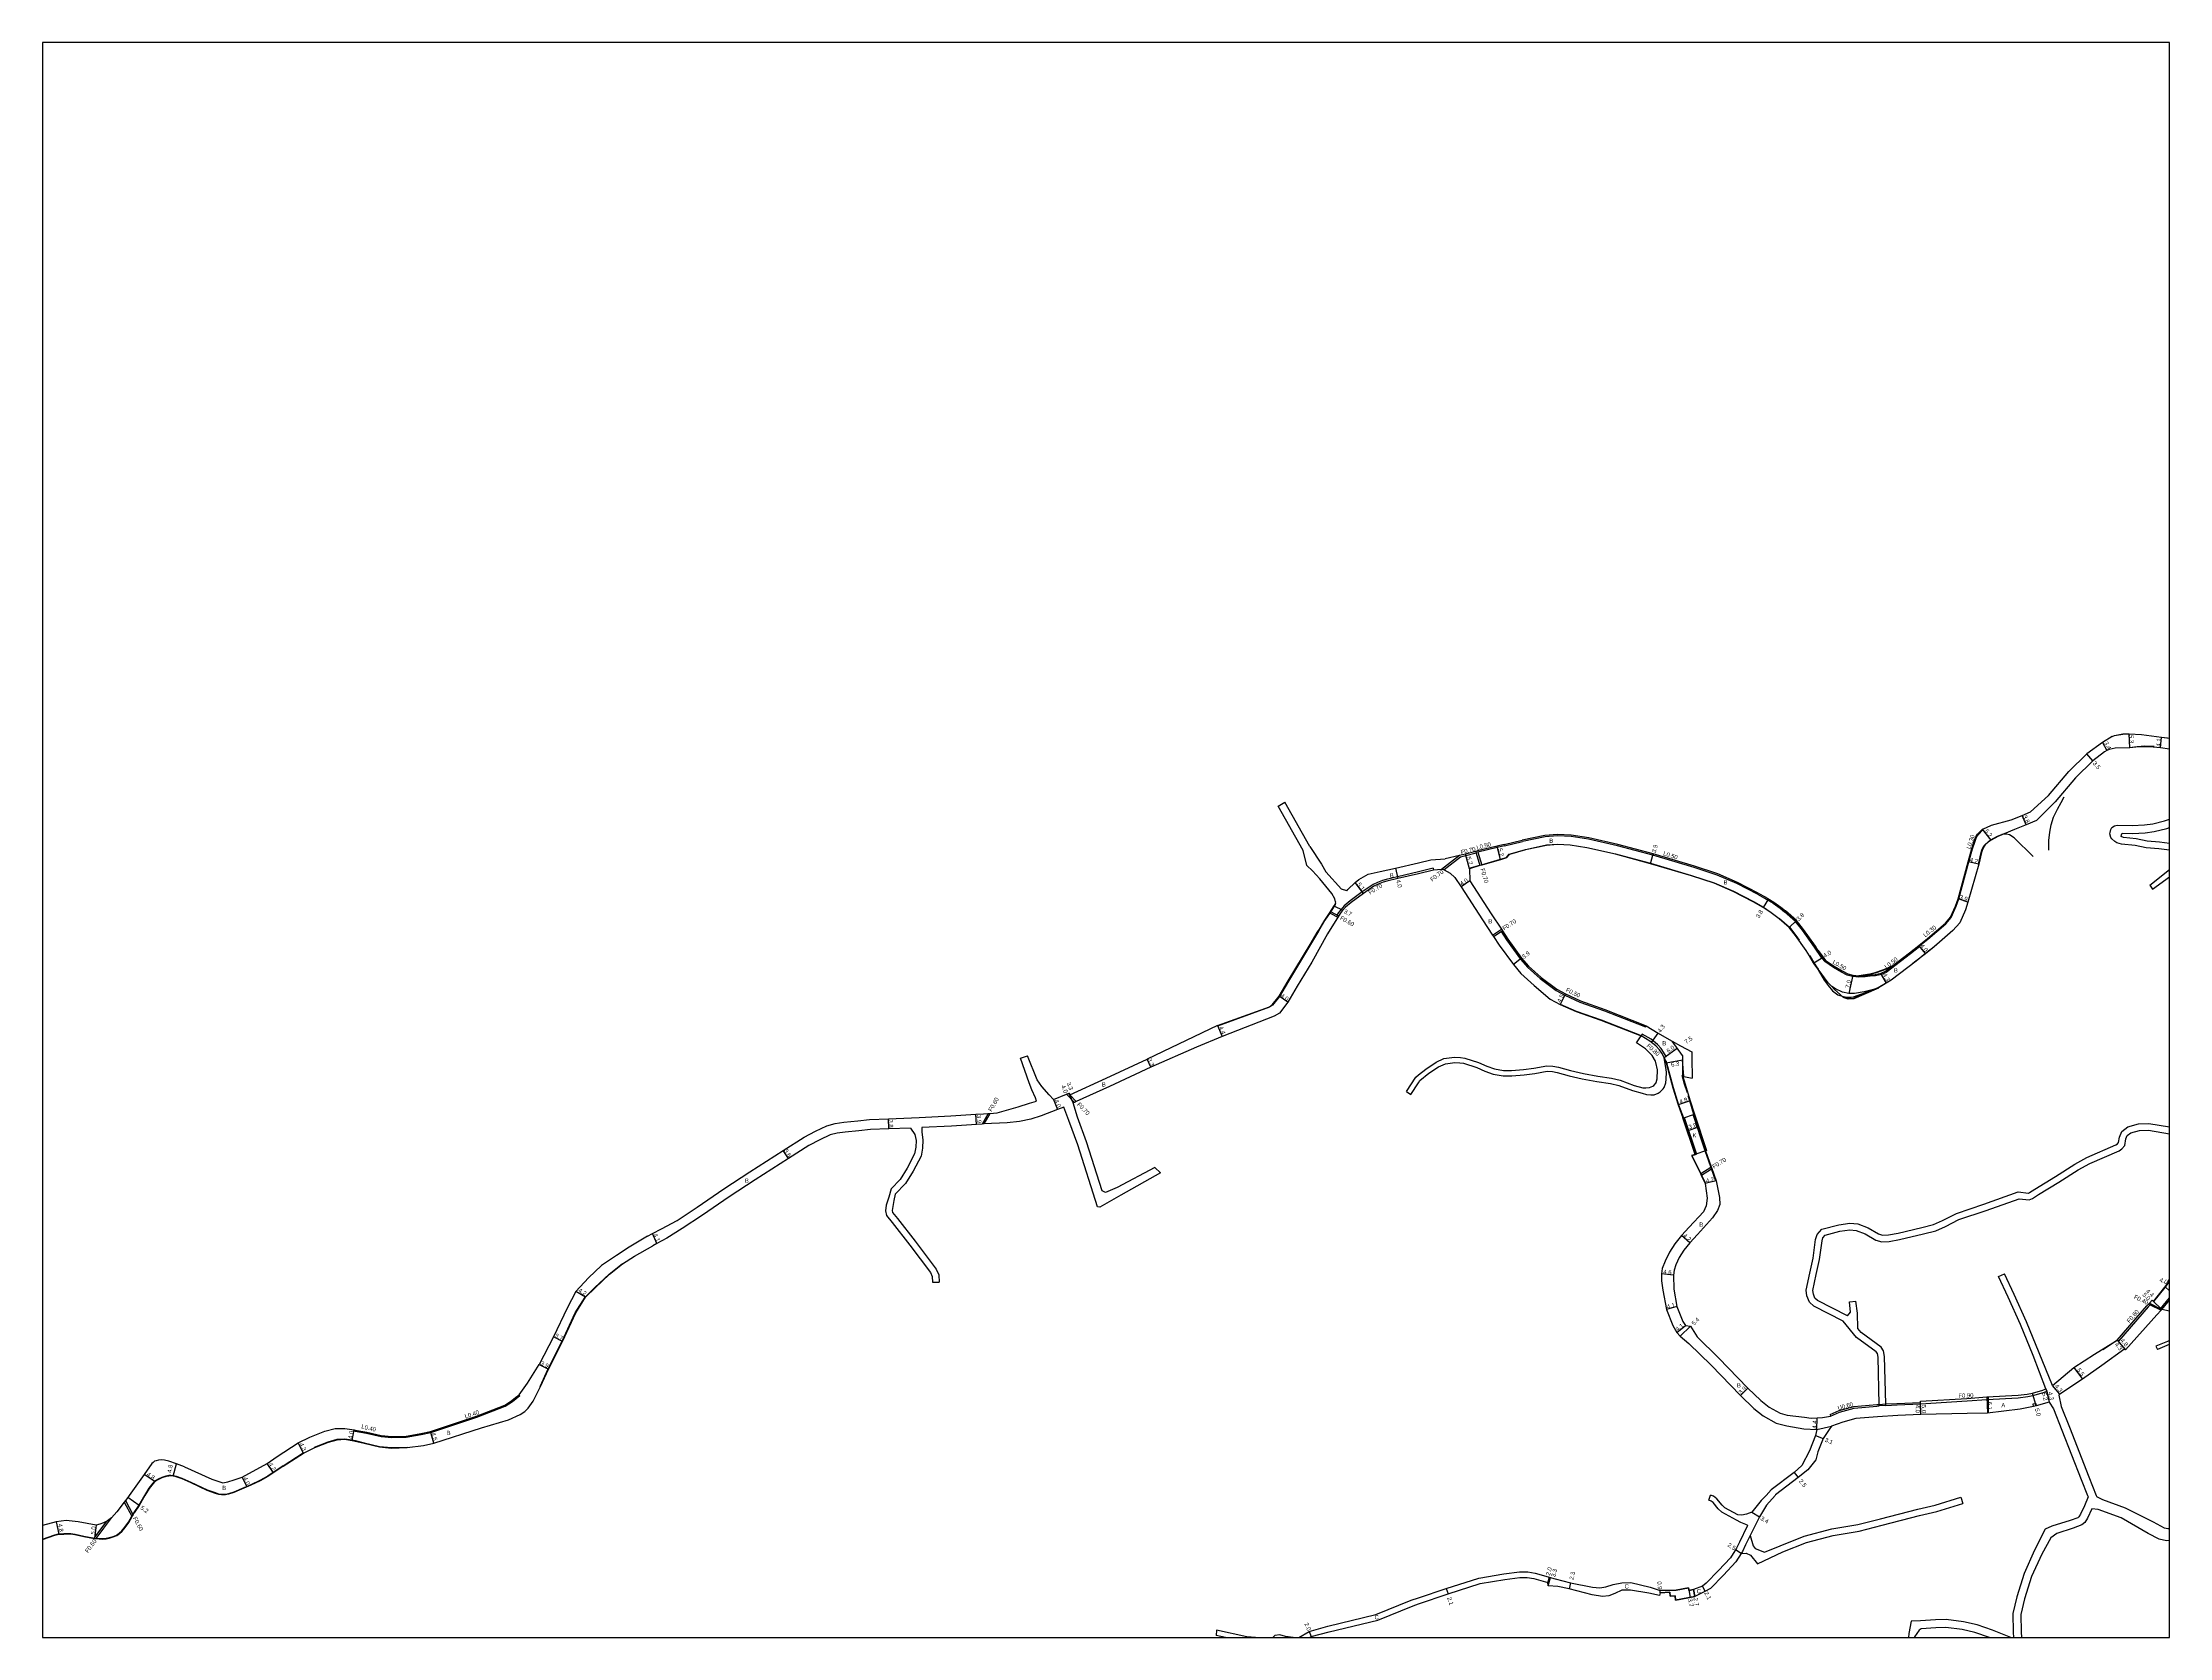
# Model space of a CAD drawing. Header units: metres. Extents: x -24000 to -21600, y -102000 to -99000.
# Drawn here: x -23200 to -22400, y -102000 to -101400 of the extents above; entities that cross this region are included whole.
import ezdxf

# ---------------------------------------------------------------- set-up
doc = ezdxf.new("R2010")
doc.units = ezdxf.units.M
doc.header["$LTSCALE"] = 2.5
for name, color, linetype in [('側溝・桝', 7, 'Continuous'), ('図郭', 7, 'Continuous'), ('幅員', 7, 'Continuous'), ('歩道・分離帯・安全施設', 7, 'Continuous'), ('舗装', 7, 'Continuous'), ('道路', 7, 'Continuous')]:
    doc.layers.add(name, color=color, linetype=linetype)
doc.styles.get("Standard").update_dxf_attribs({"font": ''})
doc.styles.get('Standard').set_extended_font_data('@MS PGothic')

msp = doc.modelspace()

# ---------------------------------------------------------------- linework, layer by layer
at = {"layer": '側溝・桝'}
for points in [[(-22494.02, -101739.86), (-22490.83, -101737.31), (-22484.06, -101731.48), (-22482.06, -101729.14), (-22480.22, -101724.95), (-22479.22, -101722.18), (-22475.49, -101708.26), (-22474.09, -101703.28), (-22473.26, -101700.78), (-22472.54, -101698.97), (-22471.99, -101698.02), (-22470.18, -101696.22), (-22470.36, -101695.97)], [(-22650.13, -101702.22), (-22652.81, -101702.86), (-22660.11, -101704.6)], [(-22650.13, -101702.22), (-22643.32, -101700.54)], [(-22554.91, -101720.4), (-22562.7, -101716.42), (-22570.1, -101713.21), (-22578.81, -101710.3), (-22594.3, -101705.65), (-22607.6, -101702.14), (-22618.53, -101699.72), (-22625.05, -101698.67), (-22630.18, -101698.41), (-22634.81, -101698.75), (-22643.32, -101700.54)], [(-22682.45, -101711.96), (-22690.33, -101713.84), (-22694.58, -101714.85), (-22695.99, -101715.24), (-22697.87, -101715.95), (-22699.55, -101716.7), (-22703.59, -101719.51), (-22708.22, -101722.94)], [(-22677, -101710.65), (-22682.45, -101711.96)], [(-22677, -101710.65), (-22676.83, -101711.34)], [(-22666.98, -101705.79), (-22673.81, -101711.14)], [(-22666.67, -101706.44), (-22672.79, -101711.23)], [(-22660.73, -101704.97), (-22660.76, -101704.97), (-22664.65, -101705.97), (-22666.67, -101706.44)], [(-22660.93, -101704.3), (-22660.73, -101704.97), (-22659.37, -101709.65)], [(-22660.25, -101704.12), (-22660.11, -101704.6), (-22658.7, -101709.46)], [(-22715.9, -101727.34), (-22715.66, -101727.47), (-22712.83, -101729.09)], [(-22715.58, -101726.83), (-22715.34, -101726.97), (-22712.79, -101728.42), (-22712.52, -101728.57)], [(-22708.22, -101722.94), (-22710.45, -101724.74), (-22711.69, -101726.24), (-22712.52, -101727.22), (-22713.13, -101728.23)], [(-22554.91, -101720.4), (-22552.26, -101721.84), (-22549.08, -101723.82), (-22546.46, -101725.64), (-22544.76, -101727.08)], [(-22530.67, -101744.57), (-22533.57, -101740.27), (-22537.99, -101733.96), (-22540.66, -101730.67), (-22544.76, -101727.08)], [(-22654.64, -101735.78), (-22651.29, -101733.59)], [(-22654.26, -101736.36), (-22651.33, -101734.45), (-22650.91, -101734.18)], [(-22651.33, -101734.45), (-22649.3, -101737.56), (-22644.05, -101744.77), (-22641.48, -101747.82), (-22636.67, -101752.06), (-22630.66, -101756.58), (-22627.4, -101758.35), (-22621.75, -101760.98), (-22612.52, -101764.27), (-22597.06, -101770.3), (-22596.84, -101769.85)], [(-22494.21, -101739.63), (-22494.02, -101739.86), (-22493.89, -101740.02), (-22497.44, -101742.85), (-22506.53, -101749.79), (-22508.33, -101750.6), (-22510.58, -101751.06), (-22512.53, -101751.27), (-22514.45, -101751.44), (-22516.87, -101751.57), (-22519.23, -101751.39), (-22521.19, -101750.82), (-22523.39, -101749.7), (-22526.42, -101747.94), (-22529.66, -101745.67)], [(-22590, -101781.8), (-22589.31, -101781.4), (-22590.25, -101779.82), (-22591.22, -101778.43), (-22592.62, -101776.88), (-22595, -101774.97), (-22598.36, -101773.03), (-22598.76, -101773.72)], [(-22590, -101781.8), (-22590.92, -101780.25), (-22591.85, -101778.93), (-22593.17, -101777.46), (-22595.46, -101775.63), (-22598.76, -101773.72)], [(-22814.87, -101795.63), (-22811.89, -101798.73)], [(-22813.65, -101795.88), (-22811.22, -101798.42)], [(-22844.35, -101802.88), (-22846.63, -101806.84)], [(-22843.64, -101802.84), (-22845.9, -101806.77)], [(-22576.45, -101825.5), (-22576.32, -101825.42), (-22572.52, -101823.04), (-22572.39, -101822.96)], [(-22576.14, -101826.13), (-22576.01, -101826.05), (-22572.28, -101823.72), (-22572.15, -101823.64)], [(-22407.27, -101874.88), (-22407.41, -101875.02), (-22408.03, -101875.68), (-22419.18, -101888.56), (-22419.63, -101888.17)], [(-22407.85, -101874.61), (-22407.27, -101874.88), (-22403.14, -101876.88)], [(-22407.56, -101874.3), (-22403.31, -101876.35), (-22402.85, -101876.57)], [(-22403.31, -101876.35), (-22400, -101872.27)], [(-22402.85, -101876.57), (-22400, -101873.06)], [(-23082.73, -101921.92), (-23082.8, -101922.31), (-23082.43, -101922.38), (-23078.11, -101923.17), (-23072.65, -101924.44), (-23068.62, -101924.83), (-23063.18, -101924.62), (-23057.59, -101923.65), (-23053.99, -101922.93), (-23036.7, -101917.15), (-23025.97, -101912.98), (-23023.21, -101911.24), (-23021.84, -101910.08), (-23020.45, -101909), (-23020.74, -101908.72)], [(-22506.65, -101912.17), (-22502.5, -101911.94), (-22493.65, -101911.55)], [(-22493.64, -101912.05), (-22476.13, -101911.01), (-22468.69, -101910.42), (-22456.85, -101909.8), (-22453.33, -101909.33), (-22451.34, -101909), (-22447.37, -101907.81), (-22446.13, -101907.3)], [(-22446.47, -101906.47), (-22446.13, -101907.3)], [(-22527.65, -101916.11), (-22524.27, -101914.67), (-22518.74, -101913.12), (-22510.12, -101912.36), (-22509.15, -101912.31)], [(-22527.65, -101916.11), (-22527.48, -101916.69)], [(-22509.15, -101912.31), (-22506.65, -101912.17)], [(-22506.64, -101912.77), (-22509.14, -101912.91)], [(-23169.25, -101949.06), (-23166.42, -101954.34), (-23166.31, -101954.53)], [(-23168.85, -101948.53), (-23166.05, -101953.76), (-23165.96, -101953.93)], [(-23180.59, -101962.72), (-23180.15, -101962.13), (-23175.79, -101956.28)], [(-23179.89, -101962.81), (-23179.46, -101962.22), (-23174.08, -101954.99)]]:
    msp.add_lwpolyline(points, dxfattribs=at)
at = {"layer": '側溝・桝', "flags": 128}
msp.add_lwpolyline([(-22530.67, -101744.57), (-22529.66, -101745.67)], dxfattribs=at)
at = {"layer": '側溝・桝'}
msp.add_lwpolyline([(-22450.16, -101912.92), (-22451.14, -101913.09), (-22451.3, -101912.11), (-22450.32, -101911.94)], close=True, dxfattribs=at)
at = {"layer": '図郭'}
msp.add_lwpolyline([(-23200, -102000), (-22400, -102000), (-22400, -101400), (-23200, -101400)], close=True, dxfattribs=at)
at = {"layer": '幅員'}
for points in [[(-22425.19, -101663.36), (-22423.55, -101666.33)], [(-22414.92, -101665.34), (-22415.19, -101660.05)], [(-22403.39, -101665.38), (-22402.94, -101661.3)], [(-22428.8, -101670.23), (-22431.07, -101667.57)], [(-22467.09, -101700.02), (-22470.36, -101695.97)], [(-22453.85, -101694.29), (-22455.44, -101690.84)], [(-22651.61, -101707.4), (-22652.93, -101702.37)], [(-22691.1, -101710.63), (-22690.17, -101714.52)], [(-22663.33, -101710.79), (-22664.81, -101705.29)], [(-22595.24, -101708.91), (-22594.16, -101705.17)], [(-22471.68, -101709.12), (-22475.77, -101708.18)], [(-22703.18, -101720.08), (-22706.28, -101716.02)], [(-22663.12, -101715.39), (-22666.47, -101717.59)], [(-22714.25, -101724.79), (-22710.91, -101726.39)], [(-22550.78, -101722.18), (-22552.77, -101725.41)], [(-22475.81, -101723.34), (-22479.51, -101722.09)], [(-22543.04, -101732.95), (-22540.3, -101730.32)], [(-22491.71, -101742.75), (-22494.21, -101739.63)], [(-22643.66, -101744.46), (-22646.73, -101746.86)], [(-22530.28, -101744.26), (-22533.71, -101746.33)], [(-22519.14, -101750.89), (-22520.65, -101757.73)], [(-22508.71, -101750.16), (-22506.56, -101753.86)], [(-22731.59, -101761.06), (-22734.9, -101758.81)], [(-22627.18, -101757.91), (-22629.23, -101761.91)], [(-22758.06, -101769.84), (-22756.36, -101773.9)], [(-22594.85, -101776.13), (-22592.35, -101772.63)], [(-22783.17, -101785.51), (-22784.54, -101782.5)], [(-22590, -101781.8), (-22585.17, -101778.25)], [(-22589.34, -101783.85), (-22583.14, -101782.74)], [(-22819.72, -101797.66), (-22818.25, -101801.38)], [(-22812.38, -101798.93), (-22813.92, -101795.24)], [(-22812.38, -101798.93), (-22813.65, -101795.88)], [(-22580.22, -101798.13), (-22584.78, -101799.65)], [(-22881.72, -101808.66), (-22881.86, -101804.86)], [(-22848.71, -101807.05), (-22848.98, -101803.16)], [(-22581.06, -101809.28), (-22577.45, -101808.08)], [(-22919.48, -101819.79), (-22921.44, -101816.76)], [(-22570.52, -101828.28), (-22574.61, -101829.24)], [(-22968.93, -101851.84), (-22970.59, -101848.09)], [(-22580.35, -101851.59), (-22583.52, -101848.84)], [(-22586.52, -101863.67), (-22591.1, -101863.25)], [(-22995.76, -101872.02), (-22999.37, -101869.87)], [(-22400, -101869.55), (-22401.67, -101868.13)], [(-22400.65, -101866.77), (-22400, -101867.01)], [(-22585.25, -101875.5), (-22589.19, -101876.64)], [(-22402.85, -101876.57), (-22406.48, -101873.13)], [(-22406.04, -101873.55), (-22402.85, -101876.57)], [(-23004.44, -101888.6), (-23007.75, -101886.95)], [(-22585.26, -101885.26), (-22582.08, -101882.68)], [(-22584.05, -101886.64), (-22580.15, -101882.9)], [(-22419.63, -101888.17), (-22416.51, -101891.82)], [(-22419.63, -101888.17), (-22416.84, -101891.44)], [(-23013.23, -101897.29), (-23009.73, -101899.02)], [(-22435.93, -101898.44), (-22432.69, -101902.89)], [(-22561.3, -101908.97), (-22558.55, -101906.21)], [(-22493.53, -101916.15), (-22493.67, -101911.15)], [(-22468.75, -101909.52), (-22468.49, -101915.61)], [(-22450.16, -101912.92), (-22451.55, -101908.12)], [(-22446.47, -101906.47), (-22445.22, -101911.51)], [(-22446.13, -101907.3), (-22445.22, -101911.51)], [(-22441.2, -101908.47), (-22443.95, -101905.16)], [(-22532.66, -101921.81), (-22532.48, -101917.41)], [(-22493.53, -101916.15), (-22493.64, -101912.15)], [(-23101.87, -101930.66), (-23103.81, -101926.83)], [(-23083.51, -101925.84), (-23082.73, -101921.92)], [(-23052.88, -101926.87), (-23054.09, -101922.54)], [(-22533.17, -101924.05), (-22530.29, -101925.19)], [(-23150.89, -101939.29), (-23149.65, -101934.65)], [(-23113.18, -101938.03), (-23115.46, -101934.5)], [(-23157.75, -101941.37), (-23161.72, -101938.67)], [(-23124.87, -101939.74), (-23123.15, -101943.36)], [(-22541.21, -101937.96), (-22539.62, -101939.88)], [(-23163.67, -101950.3), (-23167.98, -101947.38)], [(-23194.82, -101956.44), (-23193.92, -101961.15)], [(-23179.89, -101957.78), (-23180.4, -101962.75)], [(-22557.14, -101952.92), (-22554.2, -101954.63)], [(-22561.13, -101968.41), (-22563.22, -101967.04)], [(-22672.02, -101981.56), (-22671.36, -101983.56)], [(-22633.8, -101979.28), (-22633.23, -101977.33)], [(-22633.71, -101980.63), (-22632.78, -101977.46)], [(-22625.26, -101979.49), (-22625.77, -101981.73)], [(-22591.51, -101983.23), (-22591.58, -101982.33)], [(-22580.96, -101981.34), (-22580.28, -101984.98)], [(-22578.52, -101984.65), (-22579.01, -101981.99)], [(-22575.69, -101980.76), (-22574.71, -101982.61)], [(-22723.54, -101997.8), (-22722.77, -101999.64)]]:
    msp.add_lwpolyline(points, dxfattribs=at)
at = {"layer": '歩道・分離帯・安全施設'}
for points in [[(-22400.68, -101661.72), (-22402.96, -101661.45), (-22410.49, -101660.42), (-22415.19, -101660.2), (-22417.51, -101660.25), (-22420.68, -101660.85)], [(-22415, -101665.17), (-22412.09, -101664.77), (-22409.27, -101664.63), (-22406.89, -101664.66), (-22405.81, -101664.73)], [(-22445.32, -101703.82), (-22445.33, -101700.19), (-22444.99, -101697.1), (-22444.44, -101694.28), (-22443.58, -101691.35), (-22442.15, -101688.41), (-22440.79, -101685.86), (-22439.62, -101683.79)], [(-22663.37, -101710.65), (-22659.42, -101709.51), (-22658.74, -101709.31), (-22651.64, -101707.26), (-22649.4, -101706.61), (-22648.3, -101705.32), (-22642.2, -101703.52), (-22634.37, -101701.88), (-22630.14, -101701.57), (-22625.37, -101701.81), (-22619.13, -101702.81), (-22608.35, -101705.21), (-22595.2, -101708.77), (-22579.76, -101713.3), (-22571.22, -101716.16), (-22564.04, -101719.27), (-22556.46, -101723.14), (-22552.69, -101725.28), (-22549.77, -101727.27)], [(-22471.83, -101709.09), (-22470.83, -101704.72), (-22470.57, -101703.88), (-22469.85, -101702.25), (-22469.48, -101701.77), (-22468.1, -101700.52), (-22467.17, -101699.89), (-22464.67, -101698.56), (-22463.11, -101697.91)], [(-22451.26, -101706.16), (-22458.47, -101699.16), (-22460.14, -101698.1), (-22461.32, -101697.79), (-22462.58, -101697.82), (-22463.11, -101697.91)], [(-22713.71, -101723.77), (-22713.84, -101724.28), (-22714.12, -101724.87), (-22715.92, -101727.64), (-22717.66, -101730.22), (-22720.12, -101734.27)], [(-22720.12, -101734.27), (-22723.08, -101739.35), (-22731.39, -101753.05), (-22734.78, -101758.9), (-22737.36, -101762.17)], [(-22546.72, -101729.55), (-22542.93, -101732.85), (-22540.5, -101735.87), (-22539.23, -101737.63)], [(-22535.31, -101743.48), (-22533.34, -101746.71), (-22531.28, -101750.34), (-22529.88, -101752.67), (-22528.37, -101754.69), (-22526.76, -101756.79), (-22524.69, -101758.23), (-22522.78, -101758.91), (-22521.04, -101759.12), (-22519.75, -101759.16), (-22518.88, -101758.97), (-22517.15, -101758.41), (-22512.36, -101756.6), (-22509.55, -101755.43)], [(-22496.54, -101746.37), (-22495.38, -101745.49), (-22491.8, -101742.64), (-22488.56, -101740.05), (-22487.3, -101738.96)], [(-22509.55, -101755.43), (-22504.73, -101752.62)], [(-22737.36, -101762.17), (-22738.46, -101762.84), (-22758, -101769.98)], [(-22629.16, -101761.78), (-22623.14, -101764.36), (-22613.8, -101767.69), (-22598.69, -101773.59)], [(-22589.49, -101782.91), (-22589.2, -101783.81), (-22586.69, -101793.13), (-22584.64, -101799.6), (-22582.84, -101804.53)], [(-22581.32, -101795.17), (-22582.37, -101791.87), (-22583.28, -101788.6)], [(-22578.86, -101803.21), (-22580.36, -101798.18), (-22580.99, -101796.22)], [(-22582.51, -101804.42), (-22577.92, -101818.23)], [(-22574.65, -101816.98), (-22579.19, -101803.32)], [(-22577.92, -101818.23), (-22578.4, -101818.39), (-22579.59, -101818.79), (-22576.32, -101825.42), (-22576.31, -101825.44), (-22576.01, -101826.05), (-22576, -101826.07), (-22574.46, -101829.19), (-22574.46, -101829.2)], [(-22570.66, -101828.31), (-22572.28, -101823.72), (-22572.29, -101823.69), (-22572.52, -101823.04), (-22572.53, -101823.01), (-22574.65, -101816.98)], [(-23012.79, -101905.55), (-23009.87, -101898.95), (-23004.57, -101888.53), (-22999.6, -101877.83), (-22995.87, -101871.92), (-22992.24, -101868.4), (-22986.83, -101863.28), (-22981.9, -101859.3)], [(-22405.93, -101873.64), (-22401.63, -101868.32), (-22400.52, -101866.84), (-22400.19, -101865.96)], [(-22419.87, -101888.46), (-22425.07, -101891.77)], [(-23097.7, -101928.38), (-23092.52, -101926.38), (-23089.23, -101925.45), (-23086.41, -101925.26), (-23083.48, -101925.69), (-23082.43, -101925.96), (-23079, -101926.82), (-23073.25, -101928.15), (-23068.73, -101928.59), (-23062.91, -101928.36)], [(-23109.52, -101935.44), (-23115.32, -101939.26), (-23118.25, -101940.98), (-23121.71, -101942.56), (-23125.22, -101944.09), (-23128.04, -101945.35), (-23130.11, -101946.01), (-23131.15, -101946.22), (-23132.64, -101946.23), (-23133.7, -101946.03), (-23134.92, -101945.65), (-23137.98, -101944.54), (-23144.04, -101941.72), (-23147.48, -101940.16), (-23149.64, -101939.43), (-23150.87, -101939.14), (-23151.72, -101939.1), (-23152.53, -101939.13), (-23153.6, -101939.27), (-23155.19, -101939.83), (-23156.45, -101940.47), (-23157.85, -101941.25), (-23158.49, -101942.01), (-23159.99, -101943.81), (-23161.67, -101946.63), (-23163.8, -101950.22), (-23165.6, -101953.03)], [(-23109.52, -101935.44), (-23101.93, -101930.53)], [(-23195.39, -101961.37), (-23193.94, -101961), (-23192, -101960.94), (-23190.51, -101960.85), (-23189.38, -101960.92), (-23187.77, -101961.15), (-23184.47, -101961.83), (-23180.38, -101962.6), (-23178.75, -101962.78), (-23177.34, -101962.81), (-23176.11, -101962.7), (-23174.93, -101962.44), (-23173.43, -101962.01), (-23172.18, -101961.46), (-23171.18, -101960.79), (-23170.2, -101959.86), (-23169.09, -101958.52), (-23167.72, -101956.64), (-23165.6, -101953.03)], [(-23200, -101963.01), (-23195.39, -101961.37)]]:
    msp.add_lwpolyline(points, dxfattribs=at)
at = {"layer": '舗装'}
for points in [[(-22468.19, -101909.49), (-22468.16, -101915.57)], [(-22532.66, -101921.81), (-22527.12, -101920.5)], [(-22557.7, -101961.59), (-22559.44, -101965.19), (-22560.63, -101967.63), (-22561.13, -101968.41)]]:
    msp.add_lwpolyline(points, dxfattribs=at)
at = {"layer": '道路'}
for points in [[(-22421.57, -101661.09), (-22425.19, -101663.36), (-22431.07, -101667.57)], [(-22421.57, -101661.09), (-22420.73, -101660.71), (-22417.54, -101660.11), (-22415.19, -101660.05), (-22410.47, -101660.27), (-22402.94, -101661.3), (-22400, -101661.71)], [(-22428.8, -101670.23), (-22435.29, -101676.56), (-22442.96, -101685.61), (-22450.03, -101692.62), (-22453.85, -101694.29), (-22458.24, -101696.04), (-22464.6, -101698.69), (-22467.09, -101700.02), (-22468.01, -101700.64), (-22469.37, -101701.87), (-22469.72, -101702.32), (-22470.43, -101703.93), (-22470.69, -101704.76), (-22471.68, -101709.12), (-22475.81, -101723.34), (-22476.75, -101726.26), (-22478.9, -101731.13), (-22481.43, -101734.1), (-22488.46, -101740.16), (-22491.71, -101742.75), (-22495.29, -101745.61), (-22504.64, -101752.74), (-22509.49, -101755.57), (-22511.38, -101756.22), (-22514.81, -101757.07), (-22518.48, -101757.73), (-22520.65, -101757.73), (-22523, -101757.22), (-22525.61, -101756), (-22526.99, -101755.13), (-22528.37, -101753.75), (-22532.16, -101748.56)], [(-22529.33, -101745.29), (-22526.15, -101747.52), (-22523.15, -101749.26), (-22521, -101750.35), (-22519.14, -101750.89), (-22516.87, -101751.07), (-22514.48, -101750.94), (-22512.58, -101750.78), (-22510.66, -101750.56), (-22508.48, -101750.12), (-22506.79, -101749.35), (-22497.75, -101742.46), (-22494.21, -101739.63), (-22491.02, -101737.08), (-22484.27, -101731.27), (-22482.32, -101728.98), (-22480.5, -101724.83), (-22479.51, -101722.09), (-22475.77, -101708.18), (-22474.38, -101703.19), (-22473.54, -101700.68), (-22472.81, -101698.84), (-22472.23, -101697.84), (-22470.36, -101695.97), (-22468.83, -101695.27), (-22466.98, -101694.48), (-22459.5, -101692.36), (-22455.44, -101690.84), (-22452.28, -101689.36), (-22445.54, -101683.23), (-22437.86, -101674.18), (-22431.07, -101667.57)], [(-22420.41, -101665.5), (-22422.64, -101665.97), (-22423.55, -101666.33), (-22424.49, -101666.82), (-22428.8, -101670.23)], [(-22400, -101665.88), (-22403.39, -101665.38), (-22406.15, -101665.07), (-22408.27, -101664.91), (-22412.62, -101665.07), (-22414.92, -101665.34), (-22420.41, -101665.5)], [(-22735.29, -101687.23), (-22732.74, -101685.8)], [(-22725.87, -101703.92), (-22735.29, -101687.23)], [(-22723.32, -101702.5), (-22732.74, -101685.8)], [(-22400, -101703.84), (-22403.97, -101703.27), (-22408.79, -101702.89), (-22412.87, -101702.04), (-22418, -101701.57), (-22419.76, -101701.05), (-22420.61, -101700.6), (-22421.73, -101699.58), (-22422.03, -101699.1), (-22422.37, -101697.63), (-22422.35, -101697.2), (-22422.09, -101696), (-22421.66, -101695.3), (-22420.63, -101694.68), (-22419.69, -101694.44), (-22413.97, -101694.59), (-22409.41, -101694.31), (-22406.29, -101693.9), (-22401.82, -101692.78), (-22400, -101692.14)], [(-22400, -101701.31), (-22403.69, -101700.79), (-22408.44, -101700.41), (-22412.5, -101699.57), (-22417.25, -101699.12), (-22418.13, -101698.64), (-22418.06, -101698.1), (-22417.78, -101697.49), (-22413.92, -101697.59), (-22409.12, -101697.29), (-22405.72, -101696.85), (-22400.96, -101695.66), (-22400, -101695.32)], [(-22713.73, -101723.26), (-22713.97, -101722.17), (-22715.01, -101720.14), (-22719.57, -101714.63), (-22722.33, -101711.58), (-22724.43, -101709.55), (-22725.87, -101703.92)], [(-22723.32, -101702.5), (-22718.95, -101709.06), (-22717.34, -101711.96), (-22711.44, -101718.44)], [(-22650.24, -101701.73), (-22652.93, -101702.37), (-22660.25, -101704.12), (-22660.93, -101704.3), (-22664.81, -101705.29), (-22666.98, -101705.79), (-22672.43, -101707.05)], [(-22535.35, -101743.61), (-22536.59, -101741.56), (-22540.62, -101735.96), (-22543.04, -101732.95), (-22546.81, -101729.66), (-22549.85, -101727.4), (-22552.77, -101725.41), (-22556.54, -101723.27), (-22564.11, -101719.41), (-22571.28, -101716.3), (-22579.81, -101713.45), (-22595.24, -101708.91), (-22608.38, -101705.35), (-22619.15, -101702.96), (-22625.39, -101701.96), (-22630.14, -101701.72), (-22634.35, -101702.03), (-22642.17, -101703.67), (-22648.22, -101705.46), (-22649.31, -101706.74), (-22651.61, -101707.4), (-22658.7, -101709.46), (-22659.37, -101709.65), (-22663.33, -101710.79)], [(-22650.24, -101701.73), (-22643.42, -101700.05)], [(-22554.68, -101719.96), (-22562.49, -101715.97), (-22569.92, -101712.74), (-22578.66, -101709.82), (-22594.16, -101705.17), (-22607.48, -101701.66), (-22618.44, -101699.23), (-22624.99, -101698.18), (-22630.18, -101697.91), (-22634.88, -101698.26), (-22643.42, -101700.05)], [(-22709.42, -101719.12), (-22709.03, -101718.67), (-22706.28, -101716.02), (-22704.93, -101714.83), (-22701.43, -101712.91), (-22696.88, -101711.83), (-22691.1, -101710.63), (-22682.45, -101708.56)], [(-22682.45, -101708.56), (-22677.85, -101707.47), (-22672.43, -101707.05)], [(-22676.83, -101711.34), (-22682.45, -101712.68)], [(-22673.06, -101711.09), (-22673.3, -101711.11), (-22673.81, -101711.14), (-22676.83, -101711.34)], [(-22673.06, -101711.09), (-22672.79, -101711.23), (-22670.5, -101712.44), (-22668.75, -101714.15), (-22666.47, -101717.59), (-22658.42, -101729.99), (-22654.64, -101735.78), (-22654.26, -101736.36), (-22652.18, -101739.55), (-22646.73, -101746.86), (-22643.98, -101750.28), (-22638.93, -101754.73), (-22632.93, -101759.87), (-22629.23, -101761.91), (-22623.19, -101764.5), (-22613.85, -101767.83), (-22598.76, -101773.72)], [(-22663.33, -101710.79), (-22663.12, -101715.39)], [(-22407.44, -101716.94), (-22400, -101711.06)], [(-22709.42, -101719.12), (-22711.44, -101718.44)], [(-22682.45, -101712.68), (-22690.17, -101714.52), (-22694.4, -101715.53), (-22695.78, -101715.91), (-22697.61, -101716.6), (-22699.2, -101717.31), (-22703.18, -101720.08), (-22707.8, -101723.49)], [(-22663.12, -101715.39), (-22655.11, -101727.74), (-22651.29, -101733.59), (-22650.91, -101734.18), (-22648.89, -101737.27), (-22643.66, -101744.46), (-22641.12, -101747.47), (-22636.35, -101751.67), (-22630.39, -101756.16), (-22627.18, -101757.91), (-22621.56, -101760.52), (-22612.34, -101763.8), (-22596.84, -101769.85), (-22592.35, -101772.63)], [(-22554.68, -101719.96), (-22552.01, -101721.41), (-22548.8, -101723.4), (-22546.15, -101725.24), (-22544.43, -101726.7)], [(-22407.44, -101716.94), (-22406.36, -101718.51)], [(-22406.36, -101718.51), (-22400, -101713.85)], [(-22707.8, -101723.49), (-22709.95, -101725.24), (-22711.16, -101726.69), (-22711.95, -101727.63), (-22716.64, -101735.34), (-22722.59, -101745.96)], [(-22713.73, -101723.26), (-22713.98, -101724.23), (-22714.25, -101724.79), (-22716.04, -101727.55), (-22717.79, -101730.14), (-22720.25, -101734.19)], [(-22532.21, -101741.4), (-22533.15, -101739.99), (-22537.59, -101733.66), (-22540.3, -101730.32), (-22544.43, -101726.7)], [(-22758.06, -101769.84), (-22738.53, -101762.7), (-22737.46, -101762.05), (-22734.9, -101758.81), (-22731.52, -101752.97), (-22723.21, -101739.27), (-22720.25, -101734.19)], [(-22532.16, -101748.56), (-22533.33, -101746.96), (-22535.35, -101743.61)], [(-22530.28, -101744.26), (-22532.21, -101741.4)], [(-22722.59, -101745.96), (-22728.09, -101755.02), (-22731.59, -101761.06), (-22734.76, -101765.09), (-22736.76, -101766.31), (-22756.36, -101773.9), (-22765.94, -101777.91), (-22783.17, -101785.51), (-22798.69, -101792.67), (-22811.22, -101798.42), (-22811.89, -101798.73), (-22812.38, -101798.93)], [(-22758.06, -101769.84), (-22784.54, -101782.5)], [(-22682.45, -101788.36), (-22679.75, -101786.15), (-22675.86, -101783.52), (-22672.87, -101782.26), (-22668.93, -101781.7), (-22666.72, -101781.81), (-22665.06, -101782.04), (-22659.88, -101783.74), (-22656.77, -101785.06), (-22653.9, -101786.13), (-22650.44, -101786.74), (-22647.42, -101786.71), (-22642.91, -101786.36), (-22639.06, -101785.81), (-22634.21, -101784.94), (-22631.91, -101785.05), (-22629.75, -101785.5), (-22625.3, -101786.74), (-22620.46, -101787.88), (-22614.99, -101788.83), (-22609.87, -101789.64), (-22606.56, -101790.38), (-22601.3, -101792.35), (-22598.04, -101793.28), (-22596.99, -101793.24), (-22595.59, -101793.06), (-22594.3, -101792.62), (-22593.96, -101792.4), (-22593.07, -101791.33), (-22593.04, -101791.26), (-22592.66, -101789.86), (-22592.64, -101789.72), (-22592.61, -101786.6), (-22592.62, -101786.5), (-22593.18, -101783.7), (-22593.36, -101783.18), (-22594.54, -101781.01), (-22597.07, -101778.59), (-22600.5, -101776.35), (-22598.76, -101773.72)], [(-22592.35, -101772.63), (-22588.12, -101775.09), (-22587.05, -101775.68)], [(-22583.14, -101781.02), (-22587.05, -101775.68)], [(-22587.05, -101775.68), (-22583.92, -101777.41)], [(-22832.18, -101782.09), (-22829.58, -101781.25)], [(-22826.12, -101798.22), (-22826.53, -101797.03), (-22827.9, -101794.04), (-22828.94, -101791.39), (-22832.18, -101782.09)], [(-22819.72, -101797.66), (-22821.34, -101795.82), (-22824.15, -101792.68), (-22825.95, -101790.21), (-22829.58, -101781.25)], [(-22819.72, -101797.66), (-22814.87, -101795.63), (-22813.92, -101795.24), (-22813.65, -101795.88), (-22799.97, -101789.62), (-22784.54, -101782.5)], [(-22682.45, -101791.31), (-22681.94, -101790.53), (-22678.56, -101787.75), (-22674.91, -101785.29), (-22672.33, -101784.2), (-22668.84, -101783.7), (-22666.92, -101783.8), (-22665.52, -101784), (-22660.58, -101785.61), (-22657.51, -101786.91), (-22654.42, -101788.07), (-22650.61, -101788.74), (-22647.34, -101788.71), (-22642.69, -101788.35), (-22638.73, -101787.79), (-22634.08, -101786.95), (-22632.01, -101787.05), (-22630.28, -101787.43), (-22625.8, -101788.67), (-22620.87, -101789.84), (-22615.33, -101790.8), (-22610.24, -101791.6), (-22607.13, -101792.31), (-22601.93, -101794.25), (-22598.28, -101795.29), (-22596.69, -101795.68), (-22595.07, -101795.91), (-22593.77, -101795.84), (-22592.3, -101795.19), (-22591.59, -101794.7), (-22590.43, -101793.65), (-22590.09, -101793.15), (-22589.47, -101791.4), (-22589.25, -101789.96), (-22589.23, -101787.34), (-22589.29, -101786.5), (-22590, -101781.8)], [(-22590, -101781.8), (-22589.34, -101783.85), (-22586.83, -101793.18), (-22584.78, -101799.65), (-22582.99, -101804.58)], [(-22583.92, -101777.41), (-22579.61, -101779.68), (-22579.59, -101782.11), (-22579.54, -101789.56)], [(-22583.14, -101781.02), (-22583.14, -101782.74)], [(-22582.66, -101788.99), (-22583.14, -101782.74)], [(-22583.14, -101782.74), (-22583.13, -101788.58)], [(-22687.01, -101794.58), (-22683.44, -101789.17), (-22682.45, -101788.36)], [(-22685.34, -101795.68), (-22682.45, -101791.31)], [(-22583.13, -101788.58), (-22582.22, -101791.82), (-22580.22, -101798.13), (-22578.71, -101803.16)], [(-22582.66, -101788.99), (-22579.54, -101789.56)], [(-22972.45, -101849.02), (-22970.59, -101848.09), (-22967.2, -101846.3), (-22961.34, -101843.13), (-22953.82, -101838.16), (-22943.72, -101831.26), (-22933.99, -101824.89), (-22921.44, -101816.76), (-22913.51, -101811.75), (-22909.26, -101809.55), (-22904.98, -101807.57), (-22901.85, -101806.71), (-22898.55, -101806.09), (-22893.35, -101805.61), (-22888.92, -101805.11), (-22881.86, -101804.86), (-22870.22, -101804.45), (-22858.38, -101803.82), (-22848.98, -101803.16), (-22846.07, -101802.97), (-22844.35, -101802.88), (-22843.64, -101802.84), (-22840.88, -101802.69), (-22833.09, -101800.34), (-22828.81, -101799.03), (-22826.12, -101798.22)], [(-22781.69, -101823.23), (-22795.79, -101830.73), (-22800.13, -101832.64), (-22801.47, -101832), (-22807.33, -101813.52), (-22810.66, -101804.32), (-22812.38, -101798.93)], [(-22687.01, -101794.58), (-22685.34, -101795.68)], [(-22815.88, -101800.47), (-22818.25, -101801.38), (-22824.33, -101803.73), (-22828.21, -101804.99), (-22832.53, -101805.87), (-22837.23, -101806.35), (-22845.9, -101806.77), (-22846.63, -101806.84), (-22848.71, -101807.05), (-22858.15, -101807.61), (-22869.33, -101808.21)], [(-22779.53, -101825.15), (-22794.42, -101833.55), (-22802.38, -101838.15), (-22803.24, -101837.99), (-22810.65, -101814.65), (-22813.97, -101805.46), (-22815.88, -101800.47)], [(-22582.99, -101804.58), (-22582.84, -101804.53), (-22582.65, -101804.47), (-22578.11, -101818.13), (-22578.44, -101818.25), (-22579.81, -101818.7), (-22576.45, -101825.5), (-22576.14, -101826.13), (-22574.61, -101829.24), (-22573.83, -101834.73), (-22574.2, -101837.66), (-22575.28, -101839.86), (-22580.64, -101845.67), (-22583.52, -101848.84), (-22586.01, -101851.87), (-22588.05, -101855.09), (-22589.65, -101858.47), (-22590.77, -101861.15), (-22591.1, -101863.25), (-22591.04, -101865.8), (-22590.52, -101869.37), (-22589.19, -101876.64), (-22586.79, -101882.63), (-22585.26, -101885.26), (-22584.05, -101886.64), (-22580.74, -101889.35), (-22572.43, -101897.59), (-22561.3, -101908.97), (-22556.33, -101913.81), (-22552.77, -101916.59), (-22547.91, -101919.35), (-22543.96, -101920.42), (-22537.53, -101921.55), (-22532.66, -101921.81)], [(-22582.65, -101804.47), (-22579.05, -101803.27), (-22574.51, -101816.94), (-22578.11, -101818.13), (-22582.65, -101804.47)], [(-22578.71, -101803.16), (-22578.86, -101803.21), (-22579.05, -101803.27), (-22574.51, -101816.94)], [(-22509.14, -101912.91), (-22509.15, -101912.31), (-22509.61, -101894.53), (-22509.87, -101893.13), (-22510.27, -101892.56), (-22517.74, -101887.13), (-22522.72, -101880.99), (-22533.76, -101875.37), (-22535.45, -101873.87), (-22536.4, -101871.49), (-22536.6, -101869.4), (-22535.32, -101862.91), (-22534.07, -101857.36), (-22533.13, -101850.28), (-22532.56, -101848.41), (-22530.81, -101846.42), (-22524.42, -101844.73), (-22520.25, -101844.16), (-22517.26, -101844.44), (-22513.36, -101845.88), (-22509.43, -101848.18), (-22507.92, -101848.66), (-22505.72, -101848.51), (-22501.99, -101847.9), (-22493.12, -101845.75), (-22488.7, -101844.61), (-22485.36, -101843.19), (-22480.16, -101840.47), (-22469.78, -101836.95), (-22456.87, -101832.38), (-22453.08, -101832.81), (-22452.62, -101832.65), (-22450.58, -101831.31), (-22442.92, -101826.59), (-22435.58, -101821.94), (-22431.05, -101819.43), (-22420.17, -101814.68), (-22419.57, -101814.26), (-22419.14, -101813.78), (-22418.79, -101811.73), (-22417.96, -101809.63), (-22415.72, -101807.89), (-22411.69, -101806.83), (-22407.7, -101806.7), (-22400, -101807.96)], [(-22873.59, -101808.37), (-22881.72, -101808.66), (-22888.63, -101808.9), (-22892.95, -101809.39), (-22898.15, -101809.87), (-22901.14, -101810.25), (-22903.74, -101810.96), (-22907.68, -101812.78), (-22911.72, -101814.88), (-22919.48, -101819.79), (-22932.01, -101827.9), (-22941.71, -101834.24), (-22951.8, -101841.14), (-22959.4, -101846.16), (-22965.16, -101849.8), (-22968.93, -101851.84), (-22970.48, -101852.61)], [(-22873.59, -101808.37), (-22871.92, -101810.85), (-22871.46, -101813.03), (-22871.55, -101815.61), (-22871.97, -101818.12), (-22874.73, -101823.4), (-22877.41, -101827.73), (-22880.76, -101831.17), (-22881.73, -101834.36)], [(-22869.33, -101808.21), (-22869.29, -101809.92), (-22868.95, -101812.81), (-22869.05, -101815.87), (-22869.58, -101818.93), (-22872.56, -101824.64), (-22875.43, -101829.28), (-22879.26, -101833.29)], [(-22521.12, -101879.01), (-22532.34, -101873.28), (-22533.35, -101872.39), (-22533.95, -101870.89), (-22534.08, -101869.53), (-22532.87, -101863.43), (-22531.61, -101857.8), (-22530.67, -101850.81), (-22530.33, -101849.65), (-22529.44, -101848.64), (-22523.93, -101847.19), (-22520.19, -101846.68), (-22517.82, -101846.9), (-22514.44, -101848.15), (-22510.45, -101850.49), (-22508.22, -101851.18), (-22505.43, -101851), (-22501.49, -101850.35), (-22492.52, -101848.18), (-22487.89, -101846.99), (-22484.28, -101845.45), (-22479.17, -101842.77), (-22468.97, -101839.32), (-22456.58, -101834.93), (-22452.79, -101835.36), (-22451.49, -101834.9), (-22449.24, -101833.42), (-22441.61, -101828.72), (-22434.31, -101824.09), (-22429.95, -101821.68), (-22418.92, -101816.87), (-22417.9, -101816.13), (-22416.8, -101814.91), (-22416.37, -101812.4), (-22415.89, -101811.18), (-22414.59, -101810.17), (-22411.33, -101809.32), (-22407.87, -101809.21), (-22400.01, -101810.49), (-22400, -101810.49)], [(-22781.69, -101823.23), (-22779.53, -101825.15)], [(-22574.51, -101816.94), (-22572.39, -101822.96), (-22572.15, -101823.64), (-22570.52, -101828.28), (-22569.21, -101834.51), (-22569.13, -101837.1), (-22570.01, -101839.4), (-22571.87, -101842.2), (-22577.58, -101848.4), (-22580.35, -101851.59), (-22582.71, -101854.32), (-22584.45, -101857.07), (-22585.73, -101859.78), (-22586.3, -101861.87), (-22586.52, -101863.67), (-22586.43, -101868.97), (-22585.25, -101875.5), (-22582.99, -101881.09), (-22582.08, -101882.68), (-22580.15, -101882.9), (-22577.67, -101886.9), (-22569.66, -101894.85), (-22558.55, -101906.21), (-22553.76, -101910.86), (-22550.59, -101913.33), (-22546.47, -101915.68), (-22543.76, -101916.31), (-22537.25, -101917.17), (-22534.71, -101917.44)], [(-22882.64, -101837.34), (-22882.99, -101839.51), (-22882.53, -101841.21), (-22880.45, -101843.88), (-22873.73, -101852.42), (-22866.07, -101862.74), (-22865.33, -101864.17), (-22865.28, -101866.35)], [(-22881.73, -101834.36), (-22882.64, -101837.34)], [(-22881.73, -101834.36), (-22882.64, -101837.34)], [(-22879.81, -101835.59), (-22880.2, -101837.9), (-22880.44, -101839.38), (-22880.25, -101840.07), (-22878.47, -101842.35), (-22871.75, -101850.9), (-22863.94, -101861.42), (-22862.85, -101863.54), (-22862.78, -101866.29)], [(-22879.26, -101833.29), (-22879.81, -101835.59)], [(-22879.26, -101833.29), (-22879.81, -101835.59)], [(-23082.43, -101926.11), (-23079.04, -101926.96), (-23073.28, -101928.3), (-23068.73, -101928.74), (-23062.9, -101928.51), (-23056.72, -101927.81), (-23052.88, -101926.87), (-23034.95, -101921.2), (-23024.75, -101918.11), (-23020.32, -101916.13), (-23018.58, -101914.99), (-23017.33, -101913.75), (-23015.48, -101911.07), (-23012.66, -101905.61), (-23009.73, -101899.02), (-23004.44, -101888.6), (-22999.47, -101877.9), (-22995.76, -101872.02), (-22992.13, -101868.51), (-22986.73, -101863.39), (-22981.82, -101859.42), (-22977.32, -101856.53), (-22970.48, -101852.61)], [(-22972.45, -101849.02), (-22979.33, -101853.18), (-22984.1, -101856.25), (-22989.73, -101860.07), (-22994.66, -101864.7), (-22999.37, -101869.87), (-23002.62, -101876.17), (-23007.75, -101886.95), (-23013.23, -101897.29)], [(-22464.29, -101864.21), (-22462.03, -101863.15)], [(-22443.95, -101905.16), (-22448.99, -101892.88), (-22453.75, -101881.29), (-22458.39, -101870.93), (-22462.03, -101863.15)], [(-22865.28, -101866.35), (-22862.78, -101866.29)], [(-22446.47, -101906.47), (-22451.26, -101893.93), (-22456.05, -101882.27), (-22460.66, -101871.99), (-22464.29, -101864.21)], [(-22406.04, -101873.55), (-22401.74, -101868.23), (-22400.65, -101866.77), (-22400, -101865.02)], [(-22521.12, -101879.01), (-22520.02, -101877.66), (-22520.33, -101873.78)], [(-22520.33, -101873.78), (-22518.02, -101873.46)], [(-22517.21, -101883.82), (-22517.38, -101877.95), (-22518.02, -101873.46)], [(-22443.95, -101905.16), (-22435.93, -101898.44), (-22428.15, -101893.47), (-22419.63, -101888.17), (-22408.47, -101875.27), (-22407.85, -101874.61), (-22407.56, -101874.3), (-22406.48, -101873.13), (-22406.04, -101873.55)], [(-22402.85, -101876.57), (-22403.14, -101876.88), (-22404.77, -101878.64), (-22416.51, -101891.82), (-22416.84, -101891.44), (-22425.49, -101897.7), (-22432.69, -101902.89), (-22441.2, -101908.47), (-22441.66, -101908.86)], [(-22400, -101877.21), (-22402.85, -101876.57)], [(-22506.64, -101912.77), (-22506.65, -101912.17), (-22507.12, -101894.27), (-22507.51, -101892.16), (-22508.45, -101890.79), (-22516.01, -101885.3), (-22517.21, -101883.82)], [(-22400, -101888.34), (-22400.74, -101888.62), (-22405.16, -101890.42)], [(-22405.16, -101890.42), (-22404.49, -101891.65)], [(-22400, -101889.82), (-22400.07, -101889.85), (-22404.49, -101891.65)], [(-23082.43, -101921.97), (-23078.03, -101922.78), (-23072.58, -101924.04), (-23068.61, -101924.43), (-23063.22, -101924.22), (-23057.66, -101923.26), (-23054.09, -101922.54), (-23036.83, -101916.77), (-23026.15, -101912.62), (-23023.45, -101910.91), (-23022.1, -101909.77), (-23020.74, -101908.72), (-23017.62, -101904.33), (-23013.23, -101897.29)], [(-22506.64, -101912.77), (-22502.47, -101912.54), (-22493.64, -101912.15), (-22493.64, -101912.05), (-22493.65, -101911.55), (-22493.67, -101911.15), (-22476.19, -101910.11), (-22468.75, -101909.52), (-22456.93, -101908.9), (-22453.46, -101908.43), (-22451.55, -101908.12), (-22447.67, -101906.96), (-22446.47, -101906.47)], [(-22445.22, -101911.51), (-22450.16, -101912.92), (-22451.14, -101913.09), (-22456.19, -101914.08), (-22468.49, -101915.61), (-22476.12, -101915.76), (-22493.53, -101916.15)], [(-22445.22, -101911.51), (-22443.61, -101914), (-22440.43, -101921.98), (-22433.17, -101940.6), (-22430.79, -101946.61), (-22430.6, -101947.11), (-22431.97, -101950.45), (-22433.42, -101953.63), (-22434.1, -101954.67), (-22434.43, -101954.94), (-22437.29, -101956.06), (-22444.29, -101958.13), (-22446.74, -101959.27), (-22450.73, -101967.22), (-22454.68, -101975.95), (-22457.42, -101984.66), (-22458.92, -101990.99), (-22458.77, -101997.98), (-22458.62, -102000)], [(-22441.66, -101908.86), (-22440.73, -101913.12), (-22437.62, -101920.92), (-22430.37, -101939.52), (-22427.57, -101946.61), (-22427.36, -101947.14)], [(-22493.53, -101916.15), (-22502.21, -101916.54), (-22509.8, -101916.95), (-22517.92, -101917.66), (-22522.88, -101919.05), (-22527.12, -101920.5), (-22528.01, -101921.8), (-22530.29, -101925.19), (-22532.25, -101930.13), (-22532.99, -101933.15), (-22536.04, -101936.92), (-22539.62, -101939.88), (-22548.12, -101946.34), (-22548.36, -101946.6), (-22551.62, -101950.18), (-22554.2, -101954.63), (-22556.48, -101959.07), (-22557.7, -101961.59)], [(-22534.71, -101917.44), (-22532.48, -101917.41), (-22530.51, -101917.28)], [(-22530.51, -101917.28), (-22527.48, -101916.69), (-22524.07, -101915.23), (-22518.63, -101913.71), (-22510.08, -101912.96), (-22509.14, -101912.91)], [(-23146.56, -101935.78), (-23136.29, -101940.51), (-23132.15, -101941.81), (-23130.27, -101941.43), (-23127.91, -101940.76), (-23124.87, -101939.74), (-23115.46, -101934.5), (-23111.69, -101931.9), (-23103.81, -101926.83), (-23099.4, -101924.59), (-23093.83, -101922.44), (-23089.94, -101921.33), (-23086.25, -101921.33), (-23082.73, -101921.92), (-23082.43, -101921.97)], [(-23109.44, -101935.56), (-23101.87, -101930.66), (-23097.64, -101928.52), (-23092.47, -101926.52), (-23089.2, -101925.59), (-23086.42, -101925.41), (-23083.51, -101925.84), (-23082.43, -101926.11)], [(-22532.66, -101921.81), (-22533.17, -101924.05), (-22535.37, -101929.78), (-22538.27, -101935.26), (-22541.21, -101937.96), (-22549.81, -101944.49), (-22551.74, -101946.6), (-22553.51, -101948.53), (-22557.14, -101952.92)], [(-23146.56, -101935.78), (-23149.65, -101934.65), (-23152.55, -101933.66), (-23154.07, -101933.36), (-23155.16, -101933.21), (-23156.35, -101933.26), (-23157.32, -101933.57), (-23157.83, -101933.73), (-23158.43, -101934.18), (-23158.92, -101934.61), (-23161.72, -101938.67), (-23167.45, -101946.63), (-23167.98, -101947.38), (-23168.85, -101948.53), (-23169.25, -101949.06), (-23172.04, -101952.74), (-23174.08, -101954.99), (-23175.52, -101956.17), (-23175.79, -101956.28), (-23177.11, -101956.88), (-23178.41, -101957.34), (-23179.89, -101957.78), (-23186.58, -101956.52), (-23191.06, -101956.01), (-23194.82, -101956.44), (-23200, -101957.91)], [(-23109.44, -101935.56), (-23115.24, -101939.39), (-23118.18, -101941.11), (-23121.65, -101942.7), (-23125.16, -101944.22), (-23127.99, -101945.49), (-23130.07, -101946.15), (-23131.13, -101946.37), (-23132.66, -101946.38), (-23133.74, -101946.17), (-23134.97, -101945.8), (-23138.04, -101944.68), (-23144.1, -101941.86), (-23147.53, -101940.29), (-23149.69, -101939.57), (-23150.89, -101939.29), (-23151.72, -101939.25), (-23152.52, -101939.28), (-23153.56, -101939.41), (-23155.13, -101939.96), (-23156.38, -101940.6), (-23157.75, -101941.37), (-23158.38, -101942.11), (-23159.86, -101943.9), (-23161.48, -101946.62), (-23163.67, -101950.3), (-23165.48, -101953.11)], [(-22573.23, -101948.38), (-22572.58, -101946.49)], [(-22558.69, -101957.77), (-22561.19, -101956.81), (-22562.9, -101955.92), (-22568.38, -101952.87), (-22569.77, -101951.59), (-22571.6, -101949.26), (-22572.38, -101948.68), (-22573.23, -101948.38)], [(-22557.14, -101952.92), (-22559.06, -101953.66), (-22560.79, -101953.93), (-22562.37, -101953.92), (-22567.2, -101951.24), (-22568.29, -101950.22), (-22570.19, -101947.81), (-22571.44, -101946.89), (-22572.26, -101946.6), (-22572.58, -101946.49)], [(-22561.13, -101968.41), (-22559.19, -101968.34), (-22557.57, -101969.1), (-22554.94, -101972.24), (-22545.48, -101967.83), (-22536.56, -101964.3), (-22526.5, -101961.59), (-22516.71, -101959.96), (-22508.08, -101957.79), (-22494, -101954.15), (-22487.48, -101952.64), (-22477.75, -101949.66)], [(-22557.7, -101961.59), (-22556.52, -101965.5), (-22555.85, -101966.53), (-22552.33, -101967.91), (-22546.45, -101965.52), (-22537.35, -101961.92), (-22527.03, -101959.14), (-22517.22, -101957.51), (-22508.69, -101955.36), (-22494.61, -101951.73), (-22488.13, -101950.23), (-22478.48, -101947.27)], [(-22478.48, -101947.27), (-22477.75, -101949.66)], [(-22429.2, -101951.59), (-22429.22, -101951.64), (-22430.78, -101955.09), (-22431.85, -101956.71), (-22432.91, -101957.57), (-22436.28, -101958.89), (-22442.34, -101960.86), (-22444.56, -101962.57), (-22448.06, -101968.6), (-22451.87, -101977.02), (-22454.53, -101985.46), (-22455.91, -101991.31), (-22455.77, -101997.85), (-22455.61, -102000)], [(-22400, -101963.49), (-22401.17, -101963.69), (-22403.81, -101963.06), (-22408.01, -101960.85), (-22418.14, -101955.05), (-22426.82, -101951.87), (-22429.2, -101951.59)], [(-22400, -101959.07), (-22400.66, -101959.17), (-22401.81, -101958.82), (-22406.01, -101956.68), (-22416.55, -101951.37), (-22425.08, -101948.25), (-22427.36, -101947.14)], [(-23195.36, -101961.52), (-23193.92, -101961.15), (-23192, -101961.09), (-23190.51, -101961), (-23189.39, -101961.07), (-23187.8, -101961.3), (-23184.5, -101961.98), (-23180.4, -101962.75), (-23178.76, -101962.93), (-23177.33, -101962.96), (-23176.09, -101962.85), (-23174.89, -101962.59), (-23173.38, -101962.15), (-23172.11, -101961.59), (-23171.09, -101960.91), (-23170.09, -101959.97), (-23168.97, -101958.61), (-23167.59, -101956.72), (-23165.48, -101953.11)], [(-22558.69, -101957.77), (-22558.81, -101958.14), (-22561.69, -101964.1), (-22562.81, -101966.4), (-22565.14, -101969.98), (-22569.59, -101974.84), (-22574.31, -101979.63), (-22575.69, -101980.76), (-22579.01, -101981.99)], [(-23200, -101963.17), (-23195.36, -101961.52)], [(-22682.45, -101985.03), (-22672.02, -101981.56), (-22659.73, -101977.69), (-22650.35, -101976.07), (-22644.44, -101975.29), (-22641.39, -101975.32), (-22638.61, -101975.75), (-22631.03, -101977.98), (-22625.26, -101979.49), (-22617, -101981.07), (-22614.22, -101981.3), (-22611.98, -101980.98), (-22609.19, -101980.11), (-22605.93, -101979.39), (-22602.54, -101979.35), (-22595.36, -101981.03), (-22591.58, -101982.33)], [(-22561.13, -101968.41), (-22563.16, -101971.52), (-22567.78, -101976.57), (-22572.69, -101981.54), (-22574.82, -101982.67), (-22578.52, -101984.65)], [(-22682.45, -101987.33), (-22671.36, -101983.56), (-22659.26, -101979.74), (-22650.04, -101978.14), (-22644.32, -101977.4), (-22641.56, -101977.42), (-22639.07, -101977.8), (-22633.8, -101979.28)], [(-22630, -101980.84), (-22633.71, -101980.63), (-22633.8, -101979.28)], [(-22610.92, -101984.35), (-22613.26, -101984.57), (-22617.13, -101984), (-22625.77, -101981.73), (-22630, -101980.84)], [(-22591.51, -101983.23), (-22591.82, -101984.17), (-22595.85, -101983.28), (-22602.75, -101982.15), (-22605.97, -101982.18), (-22608.57, -101983.4), (-22610.92, -101984.35)], [(-22591.58, -101982.33), (-22585.49, -101982.19), (-22580.96, -101981.34), (-22580.78, -101982.32), (-22579.01, -101981.99), (-22578.52, -101984.65), (-22585.79, -101986.01), (-22585.92, -101984.31), (-22587.81, -101984.45), (-22587.92, -101982.96), (-22591.51, -101983.23), (-22591.58, -101982.33)], [(-22579.01, -101981.99), (-22580.78, -101982.32), (-22580.96, -101981.34), (-22585.49, -101982.19), (-22591.58, -101982.33)], [(-22579.01, -101981.99), (-22580.78, -101982.32), (-22580.96, -101981.34), (-22585.49, -101982.19), (-22591.58, -101982.33)], [(-22591.51, -101983.23), (-22587.92, -101982.96), (-22587.81, -101984.45), (-22585.92, -101984.31), (-22585.79, -101986.01), (-22578.52, -101984.65)], [(-22591.51, -101983.23), (-22587.92, -101982.96), (-22587.81, -101984.45), (-22585.92, -101984.31), (-22585.79, -101986.01), (-22578.52, -101984.65)], [(-22727.49, -102000), (-22723.54, -101997.8), (-22716.59, -101995.73), (-22698.47, -101991.34), (-22685.28, -101985.97), (-22682.45, -101985.03)], [(-22723.34, -102000), (-22722.77, -101999.64), (-22716.02, -101997.85), (-22697.8, -101993.44), (-22684.52, -101988.04), (-22682.45, -101987.33)], [(-22758.47, -101997.27), (-22758.52, -101999.25)], [(-22754.99, -102000), (-22758.52, -101999.25)], [(-22743.72, -102000), (-22747.09, -101999.7), (-22758.47, -101997.27)], [(-22729.6, -102000), (-22732.46, -101999.59), (-22734.58, -101998.97), (-22736.47, -101999.32), (-22737.31, -102000)], [(-22459.63, -102000), (-22466.51, -101997.23), (-22472.33, -101995.29), (-22477.48, -101994.09), (-22483.99, -101993.3), (-22487.99, -101993.4), (-22493.63, -101993.77), (-22497.09, -101993.81), (-22498.01, -101998.49), (-22498.19, -102000)], [(-22493.42, -101996.76), (-22494.2, -101997.3), (-22495.84, -101999.73), (-22495.88, -102000)], [(-22467.7, -102000), (-22473.15, -101998.18), (-22478, -101997.05), (-22484.13, -101996.3), (-22487.86, -101996.4), (-22493.42, -101996.76)]]:
    msp.add_lwpolyline(points, dxfattribs=at)
at = {"layer": '道路', "lineweight": 50}
for points in [[(-22535.35, -101743.61), (-22533.86, -101746.26), (-22532.16, -101748.56)], [(-22532.21, -101741.4), (-22530.29, -101744.07), (-22529.33, -101745.29)], [(-22504.28, -101747.44), (-22505.91, -101748.24), (-22507.82, -101748.96), (-22510.72, -101749.95), (-22512.68, -101750.43), (-22516.87, -101751.07)], [(-22526.99, -101755.13), (-22525.95, -101756.3), (-22522.76, -101759.16), (-22520.89, -101759.72), (-22518.66, -101759.62), (-22509.49, -101755.57)]]:
    msp.add_lwpolyline(points, dxfattribs=at)
at = {"layer": '道路', "flags": 128}
msp.add_lwpolyline([(-22530.28, -101744.26), (-22529.33, -101745.29)], dxfattribs=at)
at = {"layer": '道路'}
for points in [[(-22578.44, -101818.25), (-22582.99, -101804.58), (-22582.65, -101804.47), (-22578.11, -101818.13)], [(-22574.51, -101816.94), (-22579.05, -101803.27), (-22578.71, -101803.16), (-22574.17, -101816.83)]]:
    msp.add_lwpolyline(points, close=True, dxfattribs=at)

# ---------------------------------------------------------------- texts
at = {"layer": '側溝・桝'}
for s, rotation, p in [('F0.70', 13.0444, (-22666.36, -101705.39)), ('L0.50', 14.36146, (-22660.42, -101703.68)), ('L0.30', 71.62676, (-22474.94, -101703.56)), ('F0.70', 38.07382, (-22677.29, -101715.73)), ('F0.70', 286.20344, (-22659.18, -101710.94)), ('L0.50', 343.28418, (-22590.55, -101705.75)), ('F0.70', 31.39554, (-22700.69, -101720.59)), ('F0.60', 330.33688, (-22712.16, -101729.81)), ('F0.70', 33.14191, (-22650.22, -101734.06)), ('L0.30', 38.60348, (-22491.85, -101736.67)), ('L0.50', 329.85509, (-22526.9, -101746.39)), ('L0.50', 37.33544, (-22506.42, -101748.56)), ('F0.50', 335.08535, (-22627.21, -101756.96)), ('F0.80', 318.42714, (-22596.82, -101777.65)), ('F0.60', 60.08189, (-22843.02, -101802.34)), ('F0.70', 313.79917, (-22811.02, -101799.63)), ('F0.70', 32.03414, (-22571.33, -101823.7)), ('F0.40', 334.15514, (-22413.54, -101872.45)), ('F0.60', 49.12354, (-22415.04, -101881.82)), ('U0.60', 15.62076, (-22524.55, -101914.48)), ('F0.90', 1.26825, (-22479.35, -101909.85)), ('L0.40', 346.95315, (-23080.2, -101921.36)), ('L0.40', 18.48339, (-23040.87, -101917.7)), ('F0.60', 298.22807, (-23166.08, -101955.11)), ('F0.60', 53.34641, (-23182.9, -101968.31))]:
    msp.add_text(s, height=1.6, rotation=rotation, dxfattribs=at).set_placement(p)
at = {"layer": '幅員'}
for s, rotation, p in [('3.4', 299, (-22424.63, -101663.5)), ('5.3', 272.96429, (-22415.17, -101660.51)), ('4.1', 83.78857, (-22403.44, -101664.92)), ('3.5', 310.52497, (-22428.98, -101671.24)), ('5.2', 308.87517, (-22469.65, -101696.68)), ('3.8', 294.84002, (-22455.22, -101691.07)), ('5.2', 284.69832, (-22652.57, -101703.31)), ('3.9', 73.91166, (-22593.27, -101704.96)), ('5.7', 285.09906, (-22664.39, -101706.47)), ('4.2', 347.03615, (-22475.26, -101708.19)), ('5.1', 307.38156, (-22705.62, -101716.72)), ('4.0', 283.42745, (-22690.85, -101715.09)), ('4.0', 33.31672, (-22666.19, -101717.28)), ('3.7', 330.87185, (-22710.75, -101727.34)), ('3.8', 58.31235, (-22554.38, -101729.54)), ('3.8', 43.83171, (-22539.38, -101730.55)), ('3.9', 341.33541, (-22479.14, -101722.11)), ('3.9', 38.0382, (-22642.81, -101744.81)), ('4.0', 31.09452, (-22529.62, -101744.36)), ('4.0', 308.60714, (-22493.88, -101739.88)), ('4.3', 300, (-22507.93, -101750.73)), ('4.0', 325.87775, (-22734.52, -101758.95)), ('4.5', 62.83359, (-22629.02, -101761.29)), ('7.0', 77.5186, (-22520.34, -101755.85)), ('4.4', 292.73396, (-22757.6, -101770.45)), ('4.3', 54.46676, (-22591.38, -101772.65)), ('7.5', 35.85501, (-22581.71, -101776.8)), ('3.3', 294.45245, (-22784.43, -101782.51)), ('6.0', 36, (-22588.46, -101780.22)), ('6.3', 10.12093, (-22587.3, -101785.35)), ('3.3', 292.64155, (-22814.89, -101791.49)), ('4.0', 291.58227, (-22819.48, -101798)), ('4.0', 292.64155, (-22816.92, -101792.59)), ('4.8', 18.33679, (-22584.05, -101799.3)), ('3.8', 272.0506, (-22881.75, -101805.16)), ('3.9', 273.94676, (-22848.62, -101803.5)), ('3.8', 18.38395, (-22580.55, -101808.84)), ('3.6', 302.91272, (-22921.24, -101816.88)), ('4.2', 13.19356, (-22574.14, -101829.03)), ('4.1', 293.89115, (-22970.32, -101848.46)), ('4.2', 319.08855, (-22583.08, -101849.09)), ('4.6', 354.75511, (-22590.4, -101863.21)), ('4.2', 329.2369, (-22998.61, -101869.89)), ('5.0', 316.5313, (-22410.31, -101871.24)), ('4.4', 316.5313, (-22408.96, -101869.95)), ('4.0', 340.28619, (-22403.91, -101866.13)), ('4.1', 16.11341, (-22588.79, -101876.42)), ('5.4', 43.765, (-22578.81, -101882.72)), ('3.7', 333.60652, (-23007.48, -101886.97)), ('4.1', 39.03768, (-22584.98, -101884.9)), ('4.8', 310.50038, (-22418.58, -101888.38)), ('4.3', 310.50038, (-22420.72, -101889.86)), ('3.9', 333.70617, (-23012.87, -101897.35)), ('5.5', 306.0312, (-22434.93, -101899.38)), ('3.9', 45.10385, (-22561.12, -101908.65)), ('6.1', 272.47807, (-22468.42, -101911.31)), ('5.2', 283.86654, (-22447.95, -101908.07)), ('4.3', 282, (-22445.68, -101907.82)), ('4.3', 309.75701, (-22443.26, -101905.59)), ('4.4', 87.63039, (-22532.72, -101921.46)), ('4.0', 271.61291, (-22495.49, -101912.49)), ('5.0', 271.61291, (-22493.21, -101912.55)), ('5.0', 286.09287, (-22450.68, -101914.01)), ('4.3', 296.93147, (-23103.47, -101927.27)), ('4.0', 78.76051, (-23083.53, -101925.43)), ('4.5', 285.64161, (-23053.82, -101923.14)), ('3.1', 338.40895, (-22529.79, -101926.25)), ('4.8', 80.48633, (-23151.54, -101938.17)), ('4.2', 302.80196, (-23115.1, -101934.87)), ('4.8', 325.79145, (-23161, -101939.03)), ('4.0', 295.44256, (-23124.61, -101940.06)), ('2.5', 309.68884, (-22539.5, -101941.28)), ('5.2', 325.84147, (-23163.36, -101951.62)), ('4.8', 280.78584, (-23194.23, -101957.37)), ('5.0', 84.21361, (-23180.26, -101961.36)), ('3.4', 329.85883, (-22554, -101955.67)), ('2.5', 326.90817, (-22566.38, -101965.59)), ('2.0', 74, (-22633.05, -101976.81)), ('3.3', 74, (-22631.11, -101977.41)), ('2.3', 77.13748, (-22624.2, -101978.45)), ('0.9', 274.54844, (-22592.65, -101978.95)), ('2.1', 297.74602, (-22575.04, -101983.26)), ('2.1', 288.38542, (-22671.69, -101985.09)), ('3.7', 280.57715, (-22581.11, -101985.5)), ('2.7', 280.57715, (-22579.04, -101985.22)), ('2.0', 292.85864, (-22725.42, -101994.84))]:
    msp.add_text(s, height=1.6, rotation=rotation, dxfattribs=at).set_placement(p)
at = {"layer": '舗装'}
for s, p in [('B', (-22633.26, -101701.1)), ('B', (-22693.25, -101714.08)), ('B', (-22567.72, -101716.74)), ('B', (-22656.19, -101731.39)), ('B', (-22503.65, -101749.84)), ('B', (-22590.76, -101777.27)), ('B', (-22801.56, -101792.74)), ('K', (-22579.4, -101811.9)), ('B', (-22935.82, -101828.96)), ('B', (-22576.85, -101845.47)), ('B', (-22562.69, -101905.94)), ('A', (-22463.25, -101913.42)), ('B', (-23047.98, -101923.86)), ('B', (-23132.44, -101944.54)), ('C', (-22604.94, -101981.58)), ('C', (-22577.84, -101983.38)), ('C', (-22698.98, -101993.18))]:
    msp.add_text(s, height=1.6, dxfattribs=at).set_placement(p)

doc.saveas('drawing.dxf')
